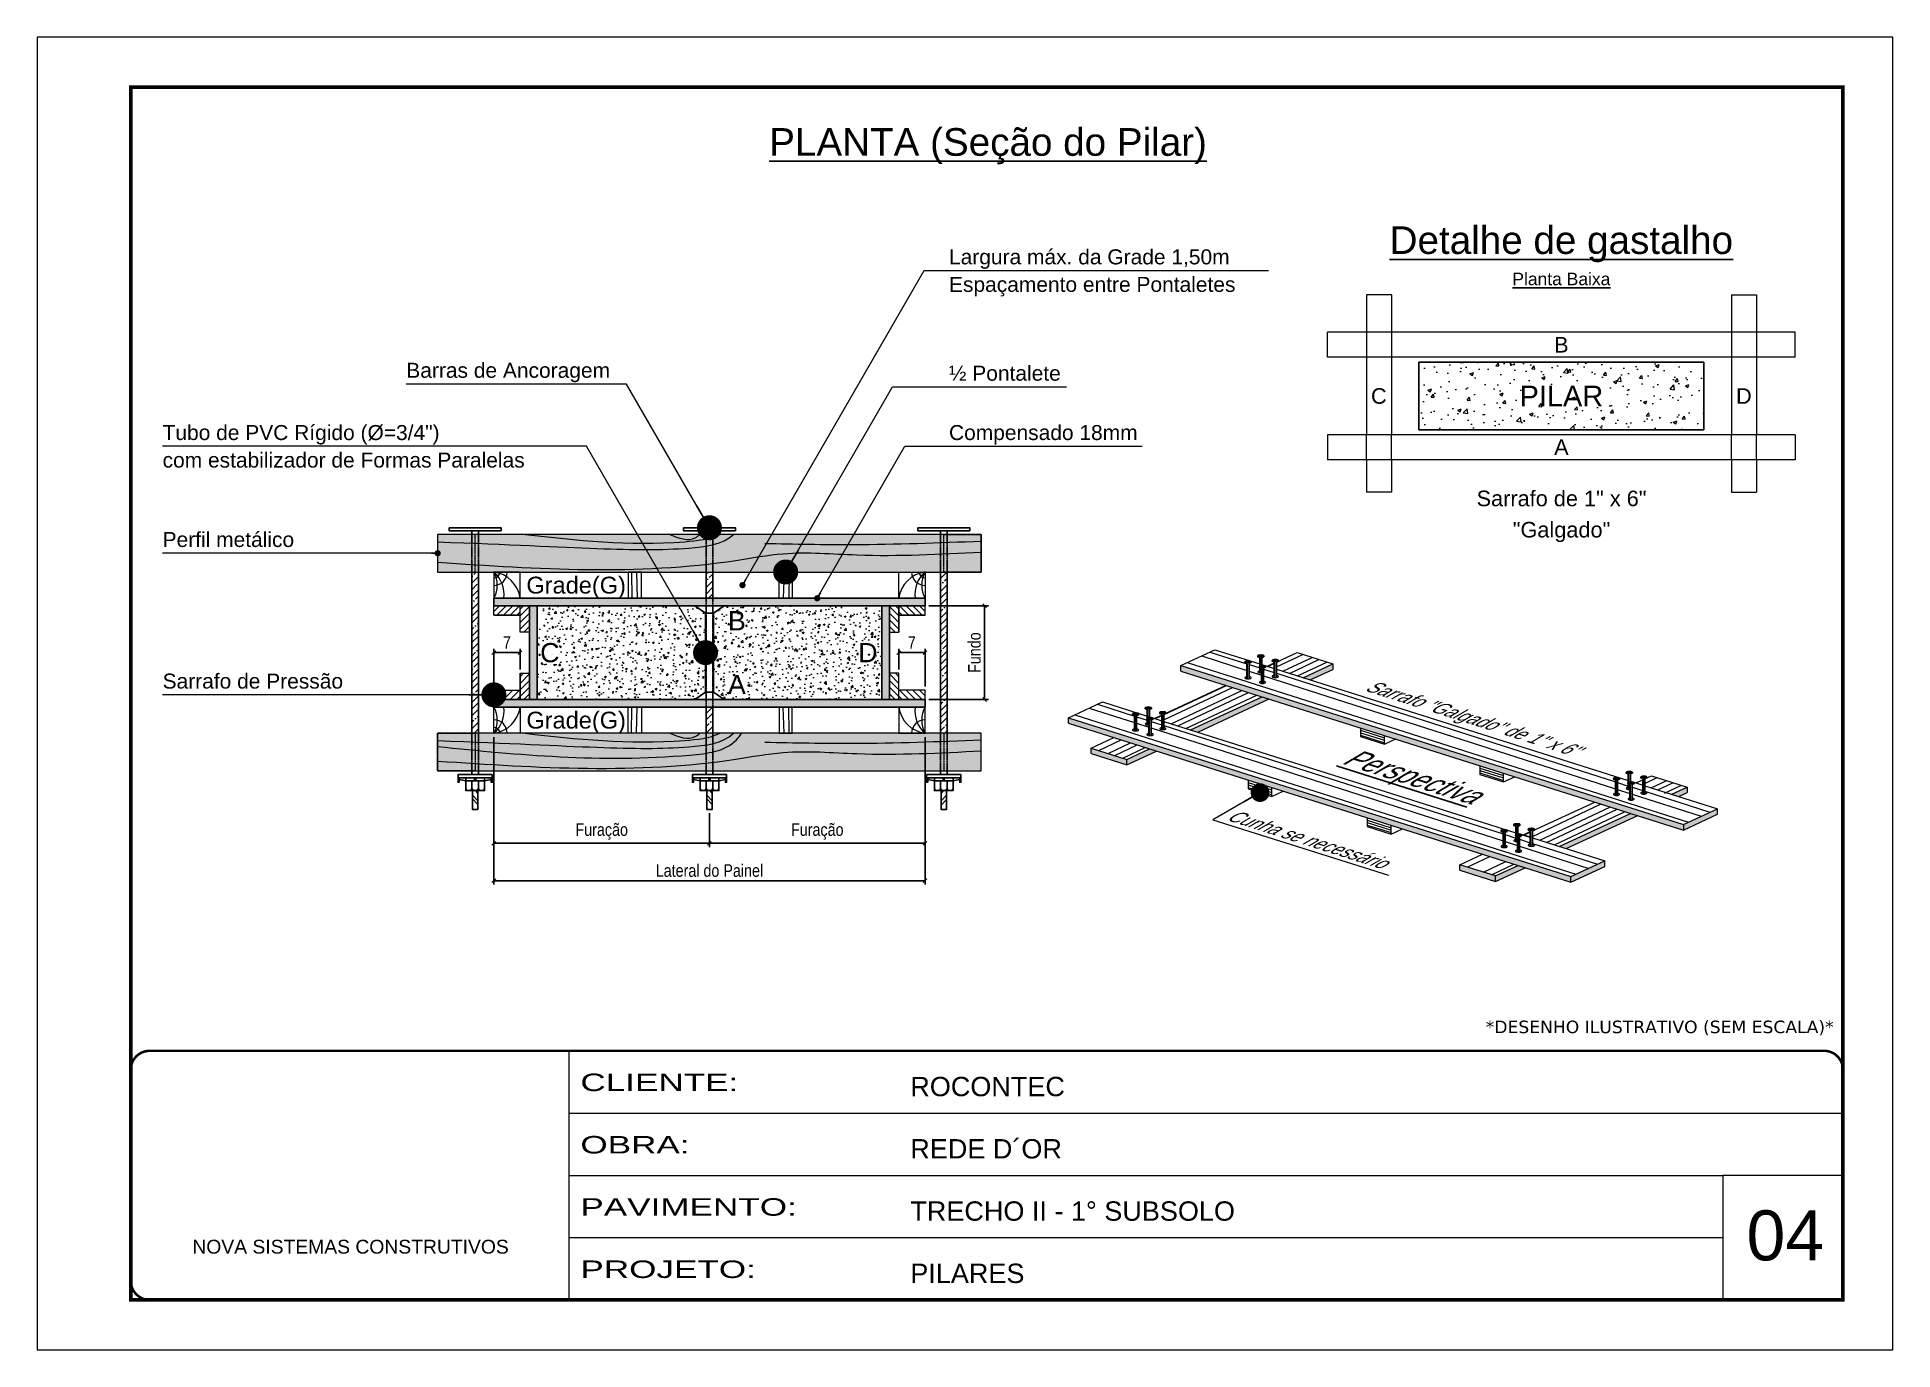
# Model space of a CAD drawing. Extents: x 1945 to 10875, y -3405 to 3369.
# Drawn here: x 6714 to 8199, y 1190 to 2240 of the extents above; entities that cross this region are included whole.
import ezdxf
from ezdxf.enums import TextEntityAlignment as Align

# ---------------------------------------------------------------- set-up
doc = ezdxf.new("R2010")
doc.units = 0
for name, pattern in [('CONTINUO', [0]), ('DASHED', [0.75, 0.5, -0.25]), ('HIDDEN', [0.375, 0.25, -0.125])]:
    doc.linetypes.add(name, pattern=pattern)
doc.layers.add('BARRA ANCORAGEM', color=251, linetype='Continuous')
doc.layers.add('COTA', color=241, linetype='Continuous')
for name, color, linetype, lineweight in [('CARIMBO', 255, 'Continuous', 9), ('Demarcação 1', 251, 'Continuous', 9), ('Folhas', 255, 'Continuous', 9), ('Hachura', 251, 'Continuous', 9), ('Madeira', 126, 'Continuous', 18), ('Perfil Metálico', 224, 'Continuous', 18), ('SARRAFO DE PRESSAO', 251, 'DASHED', 9)]:
    doc.layers.add(name, color=color, linetype=linetype, lineweight=lineweight)
doc.layers.add('Demarcação 2', color=7, linetype='Continuous', lineweight=9, true_color=0xe0e0e0)
doc.styles.add('ARIAL', font='arial.ttf')
doc.styles.add('COTA TECNICA-50', font='techl___.ttf', dxfattribs={"height": 10})
doc.styles.add('SANSSERIF', font='sas_____.pfb')
doc.styles.get("Standard").update_dxf_attribs({"font": 'arial.ttf'})
doc.styles.add('stylellllll', font='verdana.ttf', dxfattribs={"height": 2})
doc.styles.add('Tecnologia', font='')
doc.styles.get('Tecnologia').set_extended_font_data('Forgotten Futurist')
doc.dimstyles.new('3x', dxfattribs={"dimtxt": 10, "dimasz": 5, "dimexe": 7, "dimexo": 5, "dimgap": 4, "dimtad": 1, "dimdec": 4, "dimlfac": 0.333333, "dimdsep": 46, "dimtxsty": 'Standard', "dimblk": 'DOT', "dimcen": 0.09, "dimclrd": 1, "dimclre": 1, "dimclrt": 2, "dimadec": 0, "dimazin": 2, "dimtfac": 1, "dimtdec": 4, "dimtmove": 0, "dimatfit": 3, "dimldrblk": 'DOT', "dimfxl": 1, "dimtolj": 1, "dimtzin": 0, "dimlwd": 9, "dimlwe": 9, "dimarcsym": 0})
doc.dimstyles.new('COTA PAINEL-50', dxfattribs={"dimtxt": 10, "dimasz": 3, "dimexe": 3, "dimexo": 3, "dimgap": 3, "dimtad": 1, "dimdec": 1, "dimzin": 12, "dimdsep": 46, "dimtxsty": 'COTA TECNICA-50', "dimblk1": 'OBLIQUE', "dimblk2": 'OBLIQUE', "dimsah": 1, "dimcen": 0.9, "dimclrd": 4, "dimclre": 4, "dimclrt": 240, "dimadec": 1, "dimazin": 3, "dimtfac": 1, "dimtdec": 1, "dimtmove": 0, "dimatfit": 3, "dimfxl": 1, "dimtolj": 1, "dimtzin": 12, "dimarcsym": 0})
pattern_1 = [(45, (-466.107, 9241.353), (-5.303301, 5.303301), []), (45, (-460.8034, 9241.353), (-5.303301, 5.303301), [9.375, -1.875, 0, -1.875])]

msp = doc.modelspace()

# ---------------------------------------------------------------- texts
at = {"color": 0, "linetype": 'Continuous', "ltscale": 5, "style": 'ARIAL'}
for s, height, p in [('%%UPLANTA (Seção do Pilar)', 22.1184, (7474.66, 2144.89)), ('%%UDetalhe de gastalho', 22.1184, (7933.42, 2066.37)), ('%%UPlanta Baixa', 10, (7933.42, 2041.37))]:
    msp.add_text(s, height=height, dxfattribs=at).set_placement(p, align=Align.CENTER)
for s, p in [('Largura máx. da Grade 1,50m', (7443.4, 2058.05)), ('Barras de Ancoragem', (7009.12, 1967.32)), ('½ Pontalete', (7443.4, 1964.99)), ('Tubo de PVC Rígido (Ø=3/4")', (6814.12, 1917.53)), ('Compensado 18mm', (7443.4, 1917.53)), ('Perfil metálico', (6814.12, 1831.98)), ('Sarrafo de Pressão ', (6814.12, 1718.73))]:
    msp.add_text(s, height=12, dxfattribs=at).set_placement(p)
for s, p in [('Espaçamento entre Pontaletes', (7443.4, 2048.05)), ('com estabilizador de Formas Paralelas', (6814.12, 1907.53))]:
    msp.add_text(s, height=12, dxfattribs=at).set_placement(p, align=Align.TOP_LEFT)
for s, height, p in [('B', 12.44, (7933.42, 1993.73)), ('PILAR', 16.589, (7933.42, 1952.77)), ('C', 12.44, (7787.38, 1952.77)), ('D', 12.44, (8079.47, 1952.77)), ('A', 12.44, (7933.42, 1911.81)), ('Sarrafo de 1" x 6"', 12.4416, (7933.56, 1870.82)), ('"Galgado"', 12.442, (7933.56, 1845.82))]:
    msp.add_text(s, height=height, dxfattribs=at).set_placement(p, align=Align.MIDDLE_CENTER)
at = {"color": 0, "linetype": 'Continuous'}
for s, height, style, p in [('Grade(G)', 13.5, 'SANSSERIF', (7105.22, 1801.48)), ('C', 15.36, 'ARIAL', (7116.24, 1747.48)), ('D', 15.36, 'ARIAL', (7370.73, 1747.48)), ('Grade(G)', 13.5, 'SANSSERIF', (7105.22, 1693.48))]:
    msp.add_text(s, height=height, dxfattribs=dict(at, style=style)).set_placement(p, align=Align.MIDDLE_LEFT)
at = {"color": 0, "linetype": 'Continuous', "style": 'ARIAL'}
for s, p in [('B', (7273.68, 1772.98)), ('A', (7273.68, 1721.98))]:
    msp.add_text(s, height=15.36, dxfattribs=at).set_placement(p, align=Align.MIDDLE_CENTER)
at = {"style": 'ARIAL', "oblique": 42}
for s, height, p in [('Sarrafo "Galgado" de 1" x 6\'\'', 9.9777, (7859.24, 1690.8)), ('%%UPerspectiva', 15, (7809.11, 1642.38))]:
    msp.add_text(s, height=height, rotation=342.45159, dxfattribs=at).set_placement(p, align=Align.CENTER)
msp.add_text('Cunha se necessário', height=9.9777, rotation=342.45159, dxfattribs=at).set_placement((7664.62, 1613.79))
at = {"style": 'stylellllll'}
msp.add_text('*DESENHO ILUSTRATIVO (SEM ESCALA)*', height=10, dxfattribs=at).set_placement((8151.29, 1443.13), align=Align.RIGHT)
at = {"layer": 'CARIMBO', "style": 'ARIAL'}
msp.add_text('04', height=40, dxfattribs=at).set_placement((8081.57, 1261.37))

# ---------------------------------------------------------------- blocks, each defined once
blk = doc.blocks.new('_Dot')
at = {"color": 0, "linetype": 'ByBlock', "lineweight": -2}
blk.add_line((-0.5, 0), (-1, 0), dxfattribs=at)
at = {"color": 0, "linetype": 'ByBlock', "const_width": 0.5}
blk.add_lwpolyline([(-0.25, 0, 1), (0.25, 0, 1)], format="xyb", close=True, dxfattribs=at)
blk = doc.blocks.new('_Oblique')
at = {"color": 0, "linetype": 'ByBlock', "lineweight": -2}
blk.add_line((-0.5, -0.5), (0.5, 0.5), dxfattribs=at)
blk = doc.blocks.new('*D363')
at = {"layer": 'COTA', "color": 4, "lineweight": -2, "transparency": 16777216}
for p, q in [((7427.2, 1785), (7474.9, 1785)), ((7471.9, 1785), (7471.9, 1710)), ((7427.2, 1710), (7474.9, 1710))]:
    blk.add_line(p, q, dxfattribs=at)
at = {"layer": 'Defpoints', "color": 0, "transparency": 16777216}
for p in [(7424.2, 1785), (7424.2, 1710), (7471.9, 1710)]:
    blk.add_point(p, dxfattribs=at)
at = {"layer": 'COTA', "color": 4, "lineweight": -2, "transparency": 16777216, "xscale": 3, "yscale": 3, "zscale": 3}
for p, rotation in [((7471.9, 1785), 90), ((7471.9, 1710), 270)]:
    blk.add_blockref('_Oblique', p, dxfattribs=dict(at, rotation=rotation))
at = {"layer": 'COTA', "color": 240, "transparency": 16777216, "insert": (7463.8, 1747.5), "char_height": 10, "attachment_point": 5, "rotation": 90, "style": 'COTA TECNICA-50'}
blk.add_mtext('\\A1;Fundo', dxfattribs=at)
blk = doc.blocks.new('*D364')
at = {"layer": 'COTA', "color": 4, "lineweight": -2, "transparency": 16777216}
for p, q in [((7079.2, 1680), (7079.2, 1592)), ((7251.7, 1619.1), (7251.7, 1592)), ((7079.2, 1595), (7251.7, 1595))]:
    blk.add_line(p, q, dxfattribs=at)
at = {"layer": 'Defpoints', "color": 0, "transparency": 16777216}
for p in [(7079.2, 1683), (7251.7, 1622.1), (7251.7, 1595)]:
    blk.add_point(p, dxfattribs=at)
at = {"layer": 'COTA', "color": 4, "lineweight": -2, "transparency": 16777216, "xscale": 3, "yscale": 3, "zscale": 3, "rotation": 180}
blk.add_blockref('_Oblique', (7079.2, 1595), dxfattribs=at)
at = {"layer": 'COTA', "color": 4, "lineweight": -2, "transparency": 16777216, "xscale": 3, "yscale": 3, "zscale": 3}
blk.add_blockref('_Oblique', (7251.7, 1595), dxfattribs=at)
at = {"layer": 'COTA', "color": 240, "transparency": 16777216, "insert": (7165.5, 1604.4), "char_height": 10, "attachment_point": 5, "style": 'COTA TECNICA-50'}
blk.add_mtext('\\A1;Furação', dxfattribs=at)
blk = doc.blocks.new('*D365')
at = {"layer": 'COTA', "color": 4, "lineweight": -2, "transparency": 16777216}
for p, q in [((7424.2, 1680), (7424.2, 1592)), ((7251.7, 1619.1), (7251.7, 1592)), ((7251.7, 1595), (7424.2, 1595))]:
    blk.add_line(p, q, dxfattribs=at)
at = {"layer": 'Defpoints', "color": 0, "transparency": 16777216}
for p in [(7424.2, 1683), (7251.7, 1622.1), (7424.2, 1595)]:
    blk.add_point(p, dxfattribs=at)
at = {"layer": 'COTA', "color": 4, "lineweight": -2, "transparency": 16777216, "xscale": 3, "yscale": 3, "zscale": 3, "rotation": 180}
blk.add_blockref('_Oblique', (7251.7, 1595), dxfattribs=at)
at = {"layer": 'COTA', "color": 4, "lineweight": -2, "transparency": 16777216, "xscale": 3, "yscale": 3, "zscale": 3}
blk.add_blockref('_Oblique', (7424.2, 1595), dxfattribs=at)
at = {"layer": 'COTA', "color": 240, "transparency": 16777216, "insert": (7338, 1604.4), "char_height": 10, "attachment_point": 5, "style": 'COTA TECNICA-50'}
blk.add_mtext('\\A1;Furação', dxfattribs=at)
blk = doc.blocks.new('*D345')
at = {"layer": 'COTA', "color": 4, "lineweight": -2, "transparency": 16777216}
for p, q in [((7079.2, 1680), (7079.2, 1562)), ((7424.2, 1680), (7424.2, 1562)), ((7079.2, 1565), (7424.2, 1565))]:
    blk.add_line(p, q, dxfattribs=at)
at = {"layer": 'Defpoints', "color": 0, "transparency": 16777216}
for p in [(7079.2, 1683), (7424.2, 1683), (7424.2, 1565)]:
    blk.add_point(p, dxfattribs=at)
at = {"layer": 'COTA', "color": 4, "lineweight": -2, "transparency": 16777216, "xscale": 3, "yscale": 3, "zscale": 3, "rotation": 180}
blk.add_blockref('_Oblique', (7079.2, 1565), dxfattribs=at)
at = {"layer": 'COTA', "color": 4, "lineweight": -2, "transparency": 16777216, "xscale": 3, "yscale": 3, "zscale": 3}
blk.add_blockref('_Oblique', (7424.2, 1565), dxfattribs=at)
at = {"layer": 'COTA', "color": 240, "transparency": 16777216, "insert": (7251.7, 1573.1), "char_height": 10, "attachment_point": 5, "style": 'COTA TECNICA-50'}
blk.add_mtext('\\A1;Lateral do Painel', dxfattribs=at)
blk = doc.blocks.new('*D346')
at = {"layer": 'COTA', "color": 4, "lineweight": -2, "transparency": 16777216}
for p, q in [((7079.2, 1720.5), (7079.2, 1750.5)), ((7079.2, 1747.5), (7100.2, 1747.5)), ((7100.2, 1734), (7100.2, 1750.5))]:
    blk.add_line(p, q, dxfattribs=at)
at = {"layer": 'Defpoints', "color": 0, "transparency": 16777216}
for p in [(7100.2, 1747.5), (7100.2, 1731), (7079.2, 1717.5)]:
    blk.add_point(p, dxfattribs=at)
at = {"layer": 'COTA', "color": 4, "lineweight": -2, "transparency": 16777216, "xscale": 3, "yscale": 3, "zscale": 3, "rotation": 180}
blk.add_blockref('_Oblique', (7079.2, 1747.5), dxfattribs=at)
at = {"layer": 'COTA', "color": 4, "lineweight": -2, "transparency": 16777216, "xscale": 3, "yscale": 3, "zscale": 3}
blk.add_blockref('_Oblique', (7100.2, 1747.5), dxfattribs=at)
at = {"layer": 'COTA', "color": 240, "transparency": 16777216, "insert": (7089.7, 1755.6), "char_height": 10, "attachment_point": 5, "style": 'COTA TECNICA-50'}
blk.add_mtext('\\A1;7', dxfattribs=at)
blk = doc.blocks.new('*D347')
at = {"layer": 'COTA', "color": 4, "lineweight": -2, "transparency": 16777216}
for p, q in [((7403.2, 1734), (7403.2, 1750.5)), ((7424.2, 1747.5), (7403.2, 1747.5)), ((7424.2, 1720.5), (7424.2, 1750.5))]:
    blk.add_line(p, q, dxfattribs=at)
at = {"layer": 'Defpoints', "color": 0, "transparency": 16777216}
for p in [(7403.2, 1747.5), (7403.2, 1731), (7424.2, 1717.5)]:
    blk.add_point(p, dxfattribs=at)
at = {"layer": 'COTA', "color": 4, "lineweight": -2, "transparency": 16777216, "xscale": 3, "yscale": 3, "zscale": 3, "rotation": 180}
blk.add_blockref('_Oblique', (7403.2, 1747.5), dxfattribs=at)
at = {"layer": 'COTA', "color": 4, "lineweight": -2, "transparency": 16777216, "xscale": 3, "yscale": 3, "zscale": 3}
blk.add_blockref('_Oblique', (7424.2, 1747.5), dxfattribs=at)
at = {"layer": 'COTA', "color": 240, "transparency": 16777216, "insert": (7413.7, 1755.6), "char_height": 10, "attachment_point": 5, "style": 'COTA TECNICA-50'}
blk.add_mtext('\\A1;7', dxfattribs=at)
blk = doc.blocks.new('9999999999')
at = {"color": 30, "linetype": 'CONTINUO'}
for p, q in [((98564.6, 34230.2), (98564.6, 34429.4)), ((98564.6, 34379.6), (99584, 34379.6)), ((98564.6, 34329.8), (99488, 34329.8)), ((99584, 34329.8), (99488, 34329.8)), ((99488, 34329.8), (99488, 34230.2)), ((98564.6, 34280), (99488, 34280))]:
    blk.add_line(p, q, dxfattribs=at)
at = {"color": 30, "linetype": 'CONTINUO', "const_width": 2}
blk.add_lwpolyline([(99584, 34230.2), (99584, 34414.4, 0.414214), (99569, 34429.4), (98229, 34429.4, 0.414214), (98214, 34414.4), (98214, 34245.2, 0.414214), (98229, 34230.2), (99584, 34230.2)], format="xyb", dxfattribs=at)
at = {"layer": 'Folhas'}
blk.add_lwpolyline([(98139, 34190.2), (99624, 34190.2), (99624, 35240.2), (98139, 35240.2)], close=True, dxfattribs=at)
at = {"layer": 'Folhas', "color": 30, "const_width": 3}
blk.add_lwpolyline([(98214, 34230.2), (99584, 34230.2), (99584, 35200.2), (98214, 35200.2)], close=True, dxfattribs=at)
at = {"color": 7, "linetype": 'Continuous', "ltscale": 5, "style": 'ARIAL'}
for s, height, p in [('ROCONTEC', 15.48, (98837.7, 34393.1)), ('REDE D´OR', 15.48, (98837.7, 34343.3)), ('TRECHO II - 1° SUBSOLO', 15.483, (98837.7, 34293.5)), ('NOVA SISTEMAS CONSTRUTIVOS', 11.059, (98263.2, 34267.2)), ('PILARES', 15.48, (98837.7, 34243.7))]:
    blk.add_text(s, height=height, dxfattribs=at).set_placement(p)
at = {"layer": 'Folhas', "color": 7, "style": 'Tecnologia', "width": 1.5}
for s, p in [('CLIENTE:', (98573.7, 34397.2)), ('OBRA:', (98573.7, 34347.3)), ('PAVIMENTO:', (98573.7, 34297.5)), ('PROJETO:', (98573.7, 34247.7))]:
    blk.add_text(s, height=14, dxfattribs=at).set_placement(p)

# ---------------------------------------------------------------- dimensions: what is measured, and where the dimension line sits
at = {"layer": 'COTA'}
dim = msp.add_linear_dim(base=(7471.89, 1709.98), p1=(7424.22, 1784.98), p2=(7424.22, 1709.98), angle=90, text='Fundo', dimstyle='COTA PAINEL-50', dxfattribs=at)
dim.commit()
dim.dimension.update_dxf_attribs({"geometry": '*D363', "text_midpoint": (7463.76, 1747.48)})
dim = msp.add_linear_dim(base=(7100.22, 1747.48), p1=(7079.22, 1717.48), p2=(7100.22, 1730.98), text='7', dimstyle='COTA PAINEL-50', dxfattribs=at)
dim.commit()
dim.dimension.update_dxf_attribs({"geometry": '*D346', "text_midpoint": (7089.72, 1747.48), "dimtype": 160})
dim = msp.add_linear_dim(base=(7403.22, 1747.48), p1=(7424.22, 1717.48), p2=(7403.22, 1730.98), angle=180, text='7', dimstyle='COTA PAINEL-50', dxfattribs=at)
dim.commit()
dim.dimension.update_dxf_attribs({"geometry": '*D347', "text_midpoint": (7413.72, 1747.48), "dimtype": 160})
for base, p1, p2, text, picture, middle in [((7251.72, 1595.02), (7079.22, 1682.98), (7251.72, 1622.09), 'Furação', '*D364', (7165.47, 1604.42)), ((7424.22, 1565.02), (7079.22, 1682.98), (7424.22, 1682.98), 'Lateral do Painel', '*D345', (7251.72, 1573.08)), ((7424.22, 1595.02), (7251.72, 1622.09), (7424.22, 1682.98), 'Furação', '*D365', (7337.97, 1604.42))]:
    dim = msp.add_linear_dim(base=base, p1=p1, p2=p2, text=text, dimstyle='COTA PAINEL-50', dxfattribs=at)
    dim.commit()
    dim.dimension.update_dxf_attribs({"geometry": picture, "text_midpoint": middle})

# ---------------------------------------------------------------- hatches: boundary and pattern name
at = {"layer": 'Demarcação 1'}
for points in [[(7079.22, 1790.98), (7424.22, 1790.98), (7424.22, 1784.98), (7079.22, 1784.98)], [(7107.72, 1784.98), (7113.72, 1784.98), (7113.72, 1709.98), (7107.72, 1709.98)], [(7389.72, 1784.98), (7395.72, 1784.98), (7395.72, 1709.98), (7389.72, 1709.98)], [(7424.22, 1709.98), (7079.22, 1709.98), (7079.22, 1703.98), (7424.22, 1703.98)]]:
    msp.add_hatch(color=256, dxfattribs=at).paths.add_polyline_path(points)
at = {"layer": 'Demarcação 2'}
for points in [[(7469.22, 1841.98), (7034.22, 1841.98), (7034.22, 1811.98), (7469.22, 1811.98)], [(7469.22, 1682.98), (7034.22, 1682.98), (7034.22, 1652.98), (7469.22, 1652.98)]]:
    msp.add_hatch(color=256, dxfattribs=at).paths.add_polyline_path(points)
h = msp.add_hatch(color=256, dxfattribs=at)
h.paths.add_polyline_path([(7557.17, 1671.14), (7557.17, 1666.74), (7585.77, 1657.7), (7585.77, 1662.1)])
h.paths.add_polyline_path([(7609.56, 1668.72), (7603.92, 1670.51), (7585.77, 1662.1), (7585.77, 1657.7)])
h.paths.add_polyline_path([(7699.57, 1710.43), (7693.93, 1712.21), (7636.78, 1685.74), (7642.43, 1683.95)])
h.paths.add_polyline_path([(7750.58, 1738.47), (7726.79, 1727.44), (7732.43, 1725.66), (7750.58, 1734.07)])
h = msp.add_hatch(color=256, dxfattribs=at)
h.paths.add_polyline_path([(7628.94, 1737.17), (7628.94, 1732.77), (8031.04, 1605.61), (8031.04, 1610.01)])
h.paths.add_polyline_path([(8058.26, 1618.22), (8058.26, 1622.62), (8031.04, 1610.01), (8031.04, 1605.61)])
h = msp.add_hatch(color=256, dxfattribs=at)
h.paths.add_polyline_path([(7538.93, 1695.46), (7538.93, 1691.06), (7941.04, 1563.9), (7941.04, 1568.3)])
h.paths.add_polyline_path([(7968.26, 1576.51), (7968.26, 1580.91), (7941.04, 1568.3), (7941.04, 1563.9)])
h = msp.add_hatch(color=256, dxfattribs=at)
h.paths.add_polyline_path([(7994.49, 1617.17), (7988.85, 1618.95), (7931.71, 1592.47), (7937.35, 1590.69)])
h.paths.add_polyline_path([(8034.21, 1639.97), (8021.71, 1634.18), (8027.36, 1632.4), (8034.21, 1635.57)])
h.paths.add_polyline_path([(7904.49, 1575.46), (7898.84, 1577.25), (7880.7, 1568.84), (7880.7, 1564.44)])
h.paths.add_polyline_path([(7852.09, 1577.88), (7852.09, 1573.48), (7880.7, 1564.44), (7880.7, 1568.84)])
at = {"layer": 'Hachura'}
h = msp.add_hatch(dxfattribs=at)
h.set_pattern_fill('AR-CONC', color=256, scale=4, style=0)
h.set_pattern_definition([(50, (8103.627, 6279.423), (28.69041, -2.51009), [3, -33]), (355, (8103.627, 6279.423), (-5.55005, 30.08769), [2.4, -26.4]), (100.4514, (8106.018, 6279.214), (23.14038, 27.57758), [2.5496, -28.04568]), (46.1842, (8103.627, 6287.423), (42.68964, -6.62076), [4.5, -49.5]), (96.6356, (8107.184, 6286.87), (37.3865, 38.9647), [3.8244, -42.0685]), (351.1842, (8103.627, 6287.423), (37.3865, 38.96474), [3.6, -39.6]), (21, (8107.627, 6285.423), (23.87628, -16.10476), [3, -33]), (326, (8107.627, 6285.423), (9.73261, 29.006), [2.4, -26.4]), (71.4514, (8109.616, 6284.08), (33.6089, 12.90122), [2.5496, -28.04568]), (37.5, (8103.627, 6279.423), (0.486394, 13.315754), [0, -26.08, 0, -26.8, 0, -26.5]), (7.5, (8103.627, 6279.423), (10.52278, 15.77647), [0, -15.28, 0, -25.48, 0, -10.1]), (327.5, (8094.707, 6279.423), (21.352897, -0.902195), [0, -10, 0, -31.2, 0, -41.4]), (317.5, (8090.707, 6279.423), (23.32745, 4.0042), [0, -13, 0, -20.72, 0, -29.4])])
h.paths.add_polyline_path([(7819.38, 1979.73), (7819.38, 1925.81), (8047.47, 1925.81), (8047.47, 1979.73)])
h.paths.add_polyline_path([(7895.79, 1940.33), (7971.06, 1940.33), (7971.06, 1965.21), (7895.79, 1965.21)], flags=24)
h = msp.add_hatch(dxfattribs=at)
h.set_pattern_fill('ANSI35', color=256, scale=30, style=0)
h.set_pattern_definition(pattern_1)
h.paths.add_polyline_path([(7061.56, 1682.98), (7066.89, 1682.98), (7066.89, 1811.98), (7061.56, 1811.98)])
h = msp.add_hatch(dxfattribs=at)
h.set_pattern_fill('ANSI35', color=256, scale=30, style=0)
h.set_pattern_definition(pattern_1)
h.paths.add_polyline_path([(7249.06, 1790.98), (7254.39, 1790.98), (7254.39, 1811.98), (7249.06, 1811.98)])
h = msp.add_hatch(dxfattribs=at)
h.set_pattern_fill('ANSI35', color=256, scale=30, style=0)
h.set_pattern_definition(pattern_1)
h.paths.add_polyline_path([(7436.56, 1682.98), (7441.89, 1682.98), (7441.89, 1811.98), (7436.56, 1811.98)])
h = msp.add_hatch(dxfattribs=at)
h.set_pattern_fill('ANSI31', color=256, scale=30, style=0)
h.set_pattern_definition([(45, (3414.813, 518.4386), (-2.6516504, 2.6516504), [])])
h.paths.add_polyline_path([(7100.22, 1784.98), (7079.22, 1784.98), (7079.22, 1777.48), (7100.22, 1777.48)])
h = msp.add_hatch(dxfattribs=at)
h.set_pattern_fill('ANSI31', color=256, scale=30, style=0)
h.set_pattern_definition([(45, (10215.3184, 6514.8237), (-2.6516504, 2.6516504), [])])
h.paths.add_polyline_path([(7107.72, 1763.98), (7107.72, 1784.98), (7100.22, 1784.98), (7100.22, 1763.98)])
h = msp.add_hatch(dxfattribs=at)
h.set_pattern_fill('AR-CONC', color=256, scale=2, style=0)
h.set_pattern_definition([(50, (3414.813, 537.939), (14.345204, -1.255043), [1.5, -16.5]), (355, (3414.813, 537.939), (-2.775027, 15.043843), [1.2, -13.2]), (100.4514, (3416.008, 537.834), (11.570188, 13.78879), [1.274804, -14.02284]), (46.1842, (3414.813, 541.939), (21.34482, -3.31038), [2.25, -24.75]), (96.6356, (3416.592, 541.663), (18.69325, 19.48236), [1.91221, -21.03426]), (351.1842, (3414.813, 541.939), (18.69324, 19.48237), [1.8, -19.8]), (21, (3416.813, 540.939), (11.93814, -8.052378), [1.5, -16.5]), (326, (3416.813, 540.939), (4.866307, 14.503), [1.2, -13.2]), (71.4514, (3417.808, 540.268), (16.804453, 6.45061), [1.274804, -14.02284]), (37.5, (3414.813, 537.9386), (0.243197, 6.657877), [0, -13.04, 0, -13.4, 0, -13.25]), (7.5, (3414.813, 537.939), (5.261391, 7.888234), [0, -7.64, 0, -12.74, 0, -5.05]), (327.5, (3410.353, 537.9386), (10.676449, -0.4510974), [0, -5, 0, -15.6, 0, -20.7]), (317.5, (3408.353, 537.939), (11.663723, 2.0021), [0, -6.5, 0, -10.36, 0, -14.7])])
h.paths.add_polyline_path([(7248.6, 1778.98), (7240.06, 1784.98), (7113.72, 1784.98), (7113.72, 1709.98), (7240.06, 1709.98), (7248.6, 1715.98)])
h.paths.add_polyline_path([(7389.72, 1709.98), (7389.72, 1784.98), (7263.39, 1784.98), (7254.85, 1778.98), (7254.85, 1715.98), (7263.39, 1709.98)])
h.paths.add_polyline_path([(7112.27, 1735.57), (7135.71, 1735.57), (7135.71, 1759.4), (7112.27, 1759.4)], flags=9)
h.paths.add_polyline_path([(7262.66, 1710.46), (7284.71, 1710.46), (7284.71, 1733.5), (7262.66, 1733.5)], flags=25)
h.paths.add_polyline_path([(7262.69, 1761.46), (7284.68, 1761.46), (7284.68, 1784.5), (7262.69, 1784.5)], flags=24)
h.paths.add_polyline_path([(7366.89, 1735.96), (7390.07, 1735.96), (7390.07, 1759), (7366.89, 1759)], flags=9)
h = msp.add_hatch(dxfattribs=at)
h.set_pattern_fill('ANSI31', color=256, scale=30, style=0)
h.set_pattern_definition([(135, (4288.127, 6514.8237), (2.6516504, 2.6516504), [])])
h.paths.add_polyline_path([(7395.72, 1763.98), (7395.72, 1784.98), (7403.22, 1784.98), (7403.22, 1763.98)])
h = msp.add_hatch(dxfattribs=at)
h.set_pattern_fill('ANSI31', color=256, scale=30, style=0)
h.set_pattern_definition([(135, (11088.6323, 518.4386), (2.6516504, 2.6516504), [])])
h.paths.add_polyline_path([(7403.22, 1784.98), (7424.22, 1784.98), (7424.22, 1777.48), (7403.22, 1777.48)])
h = msp.add_hatch(dxfattribs=at)
h.set_pattern_fill('ANSI31', color=256, scale=30, style=0)
h.set_pattern_definition([(45, (10215.3184, 6460.8237), (-2.6516504, 2.6516504), [])])
h.paths.add_polyline_path([(7107.72, 1709.98), (7107.72, 1730.98), (7100.22, 1730.98), (7100.22, 1709.98)])
h = msp.add_hatch(dxfattribs=at)
h.set_pattern_fill('ANSI31', color=256, scale=30, style=0)
h.set_pattern_definition([(135, (4288.127, 6460.8237), (2.6516504, 2.6516504), [])])
h.paths.add_polyline_path([(7395.72, 1709.98), (7395.72, 1730.98), (7403.22, 1730.98), (7403.22, 1709.98)])
h = msp.add_hatch(dxfattribs=at)
h.set_pattern_fill('ANSI31', color=256, scale=30, style=0)
h.set_pattern_definition([(45, (3414.813, 450.9386), (-2.6516504, 2.6516504), [])])
h.paths.add_polyline_path([(7100.22, 1717.48), (7079.22, 1717.48), (7079.22, 1709.98), (7100.22, 1709.98)])
h = msp.add_hatch(dxfattribs=at)
h.set_pattern_fill('ANSI31', color=256, scale=30, style=0)
h.set_pattern_definition([(135, (11088.6323, 450.9386), (2.6516504, 2.6516504), [])])
h.paths.add_polyline_path([(7403.22, 1717.48), (7424.22, 1717.48), (7424.22, 1709.98), (7403.22, 1709.98)])
h = msp.add_hatch(dxfattribs=at)
h.set_pattern_fill('ANSI35', color=256, scale=30, style=0)
h.set_pattern_definition(pattern_1)
h.paths.add_polyline_path([(7254.39, 1703.98), (7249.06, 1703.98), (7249.06, 1682.98), (7254.39, 1682.98)])
h = msp.add_hatch(dxfattribs=at)
h.set_pattern_fill('ANSI31', color=256, scale=15, angle=117.5, style=0)
h.set_pattern_definition([(162.5, (1127.583, 8634.5995), (-0.56382337, -1.7882193), [])])
h.paths.add_polyline_path([(7791.85, 1681.25), (7772.78, 1687.28), (7772.78, 1680.28), (7791.85, 1674.25)])
h = msp.add_hatch(dxfattribs=at)
h.set_pattern_fill('ANSI31', color=256, scale=15, angle=117.5, style=0)
h.set_pattern_definition([(162.5, (1222.9293, 8604.4483), (-0.56382337, -1.7882193), [])])
h.paths.add_polyline_path([(7887.2, 1651.1), (7868.13, 1657.13), (7868.13, 1650.13), (7887.2, 1644.1)])
h = msp.add_hatch(dxfattribs=at)
h.set_pattern_fill('ANSI31', color=256, scale=15, angle=117.5, style=0)
h.set_pattern_definition([(162.5, (1037.5765, 8592.8926), (-0.56382337, -1.7882193), [])])
h.paths.add_polyline_path([(7701.85, 1632.54), (7701.85, 1639.54), (7682.78, 1645.57), (7682.78, 1638.57)])
h = msp.add_hatch(dxfattribs=at)
h.set_pattern_fill('ANSI31', color=256, scale=15, angle=117.5, style=0)
h.set_pattern_definition([(162.5, (1132.9228, 8562.7415), (-0.56382337, -1.7882193), [])])
h.paths.add_polyline_path([(7797.19, 1609.39), (7778.12, 1615.42), (7778.12, 1608.42), (7797.19, 1602.39)])

# ---------------------------------------------------------------- linework, layer by layer
for p, q in [((7403.22, 1763.98), (7403.22, 1784.98)), ((7100.22, 1777.48), (7079.22, 1777.48)), ((7403.22, 1777.48), (7424.22, 1777.48)), ((7680.22, 1740.2), (7680.22, 1739.63)), ((7680.25, 1740.2), (7682.84, 1739.51)), ((7680.34, 1739.51), (7681.83, 1738.97)), ((7680.46, 1740.48), (7683.81, 1739.58)), ((7680.98, 1740.69), (7684.54, 1739.74)), ((7681.83, 1738.97), (7681.83, 1726.53)), ((7681.87, 1740.85), (7685.05, 1740)), ((7682.07, 1726.5), (7682.07, 1738.42)), ((7685.03, 1739.51), (7683.54, 1738.97)), ((7683.54, 1726.53), (7683.54, 1738.97)), ((7685.15, 1739.63), (7685.15, 1740.2)), ((7690.43, 1744.93), (7690.43, 1744.36)), ((7690.47, 1744.93), (7693.05, 1744.24)), ((7690.55, 1744.24), (7692.04, 1743.7)), ((7690.67, 1745.21), (7694.02, 1744.31)), ((7691.2, 1745.42), (7694.75, 1744.47)), ((7692.04, 1743.7), (7692.04, 1736.81)), ((7692.08, 1745.58), (7695.26, 1744.73)), ((7692.29, 1736.93), (7692.29, 1743.15)), ((7695.24, 1744.24), (7693.75, 1743.7)), ((7693.75, 1737.21), (7693.75, 1743.7)), ((7695.36, 1744.36), (7695.36, 1744.93)), ((7698.19, 1736.49), (7703.62, 1739.01)), ((7702.02, 1741.27), (7702.02, 1740.69)), ((7702.05, 1741.27), (7704.64, 1740.57)), ((7702.13, 1740.58), (7703.62, 1740.03)), ((7702.26, 1741.55), (7705.61, 1740.65)), ((7702.78, 1741.76), (7706.34, 1740.81)), ((7703.62, 1740.03), (7703.62, 1727.6)), ((7703.67, 1741.92), (7706.84, 1741.07)), ((7703.87, 1727.57), (7703.87, 1739.48)), ((7705.34, 1739.8), (7707.26, 1740.69)), ((7706.83, 1740.58), (7705.34, 1740.03)), ((7705.34, 1727.6), (7705.34, 1740.03)), ((7706.94, 1740.69), (7706.94, 1741.27)), ((7100.22, 1709.98), (7100.22, 1730.98)), ((7691.81, 1736.53), (7691.81, 1735.96)), ((7691.84, 1736.53), (7694.42, 1735.84)), ((7691.92, 1735.84), (7693.41, 1735.3)), ((7692.04, 1735.8), (7692.04, 1731.26)), ((7692.05, 1736.81), (7695.4, 1735.92)), ((7692.29, 1731.24), (7692.29, 1735.71)), ((7692.57, 1737.03), (7696.12, 1736.08)), ((7693.41, 1735.3), (7693.41, 1722.87)), ((7693.45, 1737.19), (7696.63, 1736.34)), ((7693.66, 1722.84), (7693.66, 1734.75)), ((7696.61, 1735.84), (7695.12, 1735.3)), ((7695.12, 1722.86), (7695.12, 1735.3)), ((7696.73, 1735.96), (7696.73, 1736.53)), ((7615.33, 1698.1), (7665.32, 1721.26)), ((7590.21, 1698.49), (7590.21, 1697.92)), ((7590.25, 1698.49), (7592.83, 1697.8)), ((7590.33, 1697.8), (7591.82, 1697.26)), ((7590.45, 1698.77), (7593.81, 1697.87)), ((7590.98, 1698.99), (7594.53, 1698.03)), ((7591.82, 1697.26), (7591.82, 1684.83)), ((7591.86, 1699.14), (7595.04, 1698.29)), ((7592.07, 1684.8), (7592.07, 1696.71)), ((7595.02, 1697.8), (7593.53, 1697.26)), ((7593.53, 1684.82), (7593.53, 1697.26)), ((7595.14, 1697.92), (7595.14, 1698.49)), ((7600.43, 1703.22), (7600.43, 1702.65)), ((7600.46, 1703.22), (7603.04, 1702.53)), ((7600.54, 1702.53), (7602.03, 1701.99)), ((7600.67, 1703.5), (7604.02, 1702.6)), ((7601.19, 1703.72), (7604.74, 1702.76)), ((7601.8, 1694.83), (7601.8, 1694.26)), ((7601.83, 1694.83), (7604.42, 1694.13)), ((7601.92, 1694.14), (7603.41, 1693.6)), ((7602.03, 1701.99), (7602.03, 1695.1)), ((7602.03, 1694.1), (7602.03, 1689.56)), ((7602.04, 1695.11), (7605.39, 1694.21)), ((7602.08, 1703.88), (7605.25, 1703.02)), ((7602.28, 1695.23), (7602.28, 1701.44)), ((7602.28, 1689.53), (7602.28, 1694.01)), ((7602.56, 1695.32), (7606.12, 1694.37)), ((7603.41, 1693.6), (7603.41, 1681.16)), ((7603.45, 1695.48), (7606.62, 1694.63)), ((7603.65, 1681.13), (7603.65, 1693.05)), ((7605.24, 1702.53), (7603.75, 1701.99)), ((7603.75, 1695.5), (7603.75, 1701.99)), ((7606.61, 1694.14), (7605.12, 1693.6)), ((7605.12, 1681.16), (7605.12, 1693.6)), ((7605.35, 1702.65), (7605.35, 1703.22)), ((7606.73, 1694.26), (7606.73, 1694.83)), ((7608.18, 1694.78), (7613.62, 1697.3)), ((7612.01, 1699.56), (7612.01, 1698.99)), ((7612.04, 1699.56), (7614.63, 1698.87)), ((7612.13, 1698.87), (7613.62, 1698.33)), ((7612.25, 1699.84), (7615.6, 1698.94)), ((7612.77, 1700.05), (7616.33, 1699.1)), ((7613.62, 1698.33), (7613.62, 1685.89)), ((7613.66, 1700.21), (7616.84, 1699.36)), ((7613.86, 1685.87), (7613.86, 1697.78)), ((7616.82, 1698.87), (7615.33, 1698.33)), ((7615.33, 1685.89), (7615.33, 1698.33)), ((7616.94, 1698.99), (7616.94, 1699.56)), ((7985.36, 1651.67), (7985.36, 1651.09)), ((7985.39, 1651.67), (7987.97, 1650.97)), ((7985.47, 1650.98), (7986.96, 1650.43)), ((7985.6, 1651.95), (7988.95, 1651.05)), ((7986.12, 1652.16), (7989.67, 1651.21)), ((7986.96, 1650.43), (7986.96, 1643.55)), ((7987, 1652.32), (7990.18, 1651.47)), ((7987.21, 1643.67), (7987.21, 1649.89)), ((7990.16, 1650.98), (7988.67, 1650.43)), ((7988.67, 1643.95), (7988.67, 1650.43)), ((7990.28, 1651.09), (7990.28, 1651.67)), ((7997.7, 1648.5), (8001.26, 1647.55)), ((7998.59, 1648.66), (8001.76, 1647.81)), ((7975.14, 1646.94), (7975.14, 1646.36)), ((7975.18, 1646.94), (7977.76, 1646.24)), ((7975.26, 1646.25), (7976.75, 1645.7)), ((7975.38, 1647.22), (7978.74, 1646.32)), ((7975.91, 1647.43), (7979.46, 1646.48)), ((7976.75, 1645.7), (7976.75, 1633.27)), ((7976.79, 1647.59), (7979.97, 1646.74)), ((7977, 1633.24), (7977, 1645.15)), ((7979.95, 1646.25), (7978.46, 1645.7)), ((7978.46, 1633.27), (7978.46, 1645.7)), ((7980.07, 1646.36), (7980.07, 1646.94)), ((7986.73, 1643.27), (7986.73, 1642.7)), ((7986.76, 1643.27), (7989.35, 1642.58)), ((7986.85, 1642.58), (7988.34, 1642.04)), ((7986.96, 1642.54), (7986.96, 1638)), ((7986.97, 1643.55), (7990.32, 1642.65)), ((7987.21, 1637.97), (7987.21, 1642.45)), ((7987.49, 1643.77), (7991.05, 1642.81)), ((7988.34, 1642.04), (7988.34, 1629.61)), ((7988.38, 1643.92), (7991.55, 1643.07)), ((7988.58, 1629.58), (7988.58, 1641.49)), ((7991.54, 1642.58), (7990.05, 1642.04)), ((7990.05, 1629.6), (7990.05, 1642.04)), ((7991.65, 1642.7), (7991.65, 1643.27)), ((7996.94, 1648), (7996.94, 1647.43)), ((7996.97, 1648), (7999.56, 1647.31)), ((7997.06, 1647.31), (7998.55, 1646.77)), ((7997.18, 1648.28), (8000.53, 1647.39)), ((7998.55, 1646.77), (7998.55, 1634.34)), ((7998.79, 1634.31), (7998.79, 1646.22)), ((8001.75, 1647.31), (8000.26, 1646.77)), ((8000.26, 1634.33), (8000.26, 1646.77)), ((8001.87, 1647.43), (8001.87, 1648)), ((7885.14, 1605.23), (7885.14, 1604.66)), ((7885.17, 1605.23), (7887.75, 1604.54)), ((7885.25, 1604.54), (7886.74, 1604)), ((7885.38, 1605.51), (7888.73, 1604.61)), ((7885.9, 1605.72), (7889.45, 1604.77)), ((7886.74, 1604), (7886.74, 1591.56)), ((7886.79, 1605.88), (7889.96, 1605.03)), ((7889.95, 1604.54), (7888.46, 1604)), ((7888.46, 1591.56), (7888.46, 1604)), ((7890.06, 1604.66), (7890.06, 1605.23)), ((7895.35, 1609.96), (7895.35, 1609.39)), ((7895.38, 1609.96), (7897.97, 1609.27)), ((7895.47, 1609.27), (7896.96, 1608.73)), ((7895.59, 1610.24), (7898.94, 1609.34)), ((7896.11, 1610.45), (7899.67, 1609.5)), ((7896.96, 1608.73), (7896.96, 1601.84)), ((7897, 1610.61), (7900.17, 1609.76)), ((7897.2, 1601.97), (7897.2, 1608.18)), ((7900.16, 1609.27), (7898.67, 1608.73)), ((7898.67, 1602.24), (7898.67, 1608.73)), ((7900.28, 1609.39), (7900.28, 1609.96)), ((7903.1, 1601.52), (7908.54, 1604.04)), ((7903.1, 1601.52), (7908.54, 1604.04)), ((7906.93, 1606.3), (7906.93, 1605.72)), ((7906.97, 1606.3), (7909.55, 1605.6)), ((7907.05, 1605.61), (7908.54, 1605.06)), ((7907.17, 1606.58), (7910.53, 1605.68)), ((7907.7, 1606.79), (7911.25, 1605.84)), ((7908.54, 1605.06), (7908.54, 1592.63)), ((7908.58, 1606.95), (7911.76, 1606.1)), ((7908.79, 1592.6), (7908.79, 1604.52)), ((7911.74, 1605.61), (7910.25, 1605.06)), ((7910.25, 1592.63), (7910.25, 1605.06)), ((7911.86, 1605.72), (7911.86, 1606.3)), ((7886.99, 1591.53), (7886.99, 1603.45)), ((7896.72, 1601.56), (7896.72, 1600.99)), ((7896.75, 1601.56), (7899.34, 1600.87)), ((7896.84, 1600.88), (7898.33, 1600.33)), ((7896.96, 1601.84), (7900.31, 1600.95)), ((7896.96, 1600.83), (7896.96, 1596.29)), ((7897.2, 1596.27), (7897.2, 1600.74)), ((7897.48, 1602.06), (7901.04, 1601.11)), ((7898.33, 1600.33), (7898.33, 1587.9)), ((7898.37, 1602.22), (7901.55, 1601.37)), ((7898.57, 1587.87), (7898.57, 1599.78)), ((7898.67, 1602.92), (7908.54, 1599.8)), ((7901.53, 1600.88), (7900.04, 1600.33)), ((7900.04, 1587.89), (7900.04, 1600.33)), ((7901.65, 1600.99), (7901.65, 1601.56))]:
    msp.add_line(p, q)
for points in [[(7079.22, 1790.98), (7424.22, 1790.98), (7424.22, 1784.98), (7079.22, 1784.98)], [(7107.72, 1784.98), (7113.72, 1784.98), (7113.72, 1709.98), (7107.72, 1709.98)], [(7389.72, 1784.98), (7395.72, 1784.98), (7395.72, 1709.98), (7389.72, 1709.98)], [(7424.22, 1709.98), (7079.22, 1709.98), (7079.22, 1703.98), (7424.22, 1703.98)]]:
    msp.add_lwpolyline(points, close=True)
at = {"const_width": 0.117}
for points in [[(7693.54, 1739.11, -0.1838798), (7692.3, 1739.11, -0.1838798)], [(7693.54, 1738.17, -0.1838798), (7692.3, 1738.17, -0.1838798)], [(7683.33, 1734.38, -0.1838798), (7682.09, 1734.38, -0.1838798)], [(7683.33, 1733.44, -0.1838798), (7682.09, 1733.44, -0.1838798)], [(7683.33, 1732.5, -0.1838798), (7682.09, 1732.5, -0.1838798)], [(7683.33, 1731.56, -0.1838798), (7682.09, 1731.56, -0.1838798)], [(7683.33, 1730.63, -0.1838798), (7682.09, 1730.63, -0.1838798)], [(7683.33, 1729.69, -0.1838798), (7682.09, 1729.69, -0.1838798)], [(7683.33, 1728.75, -0.1838798), (7682.09, 1728.75, -0.1838798)], [(7683.33, 1727.81, -0.1838798), (7682.09, 1727.81, -0.1838798)], [(7692.97, 1737.12, -0.0982359), (7692.3, 1737.23)], [(7693.39, 1735.31, -0.1605238), (7692.3, 1735.36)], [(7693.41, 1734.38, -0.1633298), (7692.3, 1734.42)], [(7693.41, 1733.44, -0.1633298), (7692.3, 1733.48)], [(7693.41, 1732.5, -0.1633298), (7692.3, 1732.55)], [(7693.54, 1737.23, -0.0257332), (7693.37, 1737.18, -0.0257332)], [(7694.92, 1730.71, -0.1838798), (7693.68, 1730.71, -0.1838798)], [(7694.92, 1729.78, -0.1838798), (7693.68, 1729.78, -0.1838798)], [(7694.92, 1728.84, -0.1838798), (7693.68, 1728.84, -0.1838798)], [(7694.92, 1727.9, -0.1838798), (7693.68, 1727.9, -0.1838798)], [(7694.92, 1726.96, -0.1838798), (7693.68, 1726.96, -0.1838798)], [(7694.92, 1726.03, -0.1838798), (7693.68, 1726.03, -0.1838798)], [(7694.92, 1725.09, -0.1838798), (7693.68, 1725.09, -0.1838798)], [(7694.92, 1724.15, -0.1838798), (7693.68, 1724.15, -0.1838798)], [(7705.13, 1735.45, -0.1838798), (7703.89, 1735.45, -0.1838798)], [(7705.13, 1734.51, -0.1838798), (7703.89, 1734.51, -0.1838798)], [(7705.13, 1733.57, -0.1838798), (7703.89, 1733.57, -0.1838798)], [(7705.13, 1732.63, -0.1838798), (7703.89, 1732.63, -0.1838798)], [(7705.13, 1731.7, -0.1838798), (7703.89, 1731.7, -0.1838798)], [(7705.13, 1730.76, -0.1838798), (7703.89, 1730.76, -0.1838798)], [(7705.13, 1729.82, -0.1838798), (7703.89, 1729.82, -0.1838798)], [(7705.13, 1728.88, -0.1838798), (7703.89, 1728.88, -0.1838798)], [(7603.54, 1697.4, -0.1838798), (7602.3, 1697.4, -0.1838798)], [(7603.54, 1696.46, -0.1838798), (7602.3, 1696.46, -0.1838798)], [(7602.97, 1695.41, -0.0982359), (7602.3, 1695.53)], [(7603.39, 1693.6, -0.1605238), (7602.3, 1693.65)], [(7603.54, 1695.53, -0.0257332), (7603.37, 1695.47, -0.0257332)], [(7615.12, 1693.74, -0.1838798), (7613.88, 1693.74, -0.1838798)], [(7593.33, 1692.67, -0.1838798), (7592.08, 1692.67, -0.1838798)], [(7593.33, 1691.73, -0.1838798), (7592.08, 1691.73, -0.1838798)], [(7593.33, 1690.79, -0.1838798), (7592.08, 1690.79, -0.1838798)], [(7593.33, 1689.86, -0.1838798), (7592.08, 1689.86, -0.1838798)], [(7593.33, 1688.92, -0.1838798), (7592.08, 1688.92, -0.1838798)], [(7593.33, 1687.98, -0.1838798), (7592.08, 1687.98, -0.1838798)], [(7593.33, 1687.04, -0.1838798), (7592.08, 1687.04, -0.1838798)], [(7593.33, 1686.11, -0.1838798), (7592.08, 1686.11, -0.1838798)], [(7603.41, 1692.67, -0.1633298), (7602.3, 1692.71)], [(7603.41, 1691.73, -0.1633298), (7602.3, 1691.78)], [(7603.41, 1690.79, -0.1633298), (7602.3, 1690.84)], [(7604.91, 1689.01, -0.1838798), (7603.67, 1689.01, -0.1838798)], [(7604.91, 1688.07, -0.1838798), (7603.67, 1688.07, -0.1838798)], [(7604.91, 1687.13, -0.1838798), (7603.67, 1687.13, -0.1838798)], [(7604.91, 1686.19, -0.1838798), (7603.67, 1686.19, -0.1838798)], [(7604.91, 1685.26, -0.1838798), (7603.67, 1685.26, -0.1838798)], [(7604.91, 1684.32, -0.1838798), (7603.67, 1684.32, -0.1838798)], [(7604.91, 1683.38, -0.1838798), (7603.67, 1683.38, -0.1838798)], [(7604.91, 1682.44, -0.1838798), (7603.67, 1682.44, -0.1838798)], [(7615.12, 1692.8, -0.1838798), (7613.88, 1692.8, -0.1838798)], [(7615.12, 1691.86, -0.1838798), (7613.88, 1691.86, -0.1838798)], [(7615.12, 1690.93, -0.1838798), (7613.88, 1690.93, -0.1838798)], [(7615.12, 1689.99, -0.1838798), (7613.88, 1689.99, -0.1838798)], [(7615.12, 1689.05, -0.1838798), (7613.88, 1689.05, -0.1838798)], [(7615.12, 1688.11, -0.1838798), (7613.88, 1688.11, -0.1838798)], [(7615.12, 1687.18, -0.1838798), (7613.88, 1687.18, -0.1838798)], [(7978.26, 1641.11, -0.1838798), (7977.01, 1641.11, -0.1838798)], [(7978.26, 1640.18, -0.1838798), (7977.01, 1640.18, -0.1838798)], [(7978.26, 1639.24, -0.1838798), (7977.01, 1639.24, -0.1838798)], [(7978.26, 1638.3, -0.1838798), (7977.01, 1638.3, -0.1838798)], [(7978.26, 1637.36, -0.1838798), (7977.01, 1637.36, -0.1838798)], [(7978.26, 1636.43, -0.1838798), (7977.01, 1636.43, -0.1838798)], [(7978.26, 1635.49, -0.1838798), (7977.01, 1635.49, -0.1838798)], [(7978.26, 1634.55, -0.1838798), (7977.01, 1634.55, -0.1838798)], [(7988.47, 1645.85, -0.1838798), (7987.22, 1645.85, -0.1838798)], [(7988.47, 1644.91, -0.1838798), (7987.22, 1644.91, -0.1838798)], [(7987.89, 1643.86, -0.0982359), (7987.22, 1643.97)], [(7988.32, 1642.05, -0.1605238), (7987.22, 1642.1)], [(7988.34, 1641.11, -0.1633298), (7987.22, 1641.16)], [(7988.34, 1640.18, -0.1633298), (7987.22, 1640.22)], [(7988.34, 1639.24, -0.1633298), (7987.22, 1639.28)], [(7988.47, 1643.97, -0.0257332), (7988.3, 1643.92, -0.0257332)], [(7989.84, 1637.45, -0.1838798), (7988.6, 1637.45, -0.1838798)], [(7989.84, 1636.51, -0.1838798), (7988.6, 1636.51, -0.1838798)], [(7989.84, 1635.58, -0.1838798), (7988.6, 1635.58, -0.1838798)], [(7989.84, 1634.64, -0.1838798), (7988.6, 1634.64, -0.1838798)], [(7989.84, 1633.7, -0.1838798), (7988.6, 1633.7, -0.1838798)], [(8000.05, 1642.18, -0.1838798), (7998.81, 1642.18, -0.1838798)], [(8000.05, 1641.25, -0.1838798), (7998.81, 1641.25, -0.1838798)], [(8000.05, 1640.31, -0.1838798), (7998.81, 1640.31, -0.1838798)], [(8000.05, 1639.37, -0.1838798), (7998.81, 1639.37, -0.1838798)], [(8000.05, 1638.43, -0.1838798), (7998.81, 1638.43, -0.1838798)], [(8000.05, 1637.5, -0.1838798), (7998.81, 1637.5, -0.1838798)], [(8000.05, 1636.56, -0.1838798), (7998.81, 1636.56, -0.1838798)], [(8000.05, 1635.62, -0.1838798), (7998.81, 1635.62, -0.1838798)], [(7989.84, 1632.76, -0.1838798), (7988.6, 1632.76, -0.1838798)], [(7989.84, 1631.83, -0.1838798), (7988.6, 1631.83, -0.1838798)], [(7989.84, 1630.89, -0.1838798), (7988.6, 1630.89, -0.1838798)], [(7898.46, 1604.14, -0.1838798), (7897.22, 1604.14, -0.1838798)], [(7888.25, 1599.41, -0.1838798), (7887.01, 1599.41, -0.1838798)], [(7888.25, 1598.47, -0.1838798), (7887.01, 1598.47, -0.1838798)], [(7888.25, 1597.53, -0.1838798), (7887.01, 1597.53, -0.1838798)], [(7888.25, 1596.59, -0.1838798), (7887.01, 1596.59, -0.1838798)], [(7888.25, 1595.66, -0.1838798), (7887.01, 1595.66, -0.1838798)], [(7888.25, 1594.72, -0.1838798), (7887.01, 1594.72, -0.1838798)], [(7888.25, 1593.78, -0.1838798), (7887.01, 1593.78, -0.1838798)], [(7888.25, 1592.84, -0.1838798), (7887.01, 1592.84, -0.1838798)], [(7898.46, 1603.2, -0.1838798), (7897.22, 1603.2, -0.1838798)], [(7897.89, 1602.15, -0.0982359), (7897.22, 1602.26)], [(7898.31, 1600.34, -0.1605238), (7897.22, 1600.39)], [(7898.33, 1599.41, -0.1633298), (7897.22, 1599.45)], [(7898.33, 1598.47, -0.1633298), (7897.22, 1598.51)], [(7898.33, 1597.53, -0.1633298), (7897.22, 1597.58)], [(7898.46, 1602.26, -0.0257332), (7898.29, 1602.21, -0.0257332)], [(7899.83, 1595.74, -0.1838798), (7898.59, 1595.74, -0.1838798)], [(7899.83, 1594.81, -0.1838798), (7898.59, 1594.81, -0.1838798)], [(7899.83, 1593.87, -0.1838798), (7898.59, 1593.87, -0.1838798)], [(7899.83, 1592.93, -0.1838798), (7898.59, 1592.93, -0.1838798)], [(7899.83, 1591.99, -0.1838798), (7898.59, 1591.99, -0.1838798)], [(7899.83, 1591.06, -0.1838798), (7898.59, 1591.06, -0.1838798)], [(7899.83, 1590.12, -0.1838798), (7898.59, 1590.12, -0.1838798)], [(7899.83, 1589.18, -0.1838798), (7898.59, 1589.18, -0.1838798)], [(7910.05, 1600.48, -0.1838798), (7908.8, 1600.48, -0.1838798)], [(7910.05, 1599.54, -0.1838798), (7908.8, 1599.54, -0.1838798)], [(7910.05, 1598.6, -0.1838798), (7908.8, 1598.6, -0.1838798)], [(7910.05, 1597.66, -0.1838798), (7908.8, 1597.66, -0.1838798)], [(7910.05, 1596.73, -0.1838798), (7908.8, 1596.73, -0.1838798)], [(7910.05, 1595.79, -0.1838798), (7908.8, 1595.79, -0.1838798)], [(7910.05, 1594.85, -0.1838798), (7908.8, 1594.85, -0.1838798)], [(7910.05, 1593.91, -0.1838798), (7908.8, 1593.91, -0.1838798)]]:
    msp.add_lwpolyline(points, format="xyb", dxfattribs=at)
for centre, start, end in [((7680.34, 1739.63), 180, 270), ((7685.03, 1739.63), 270, 0), ((7690.55, 1744.36), 180, 270), ((7695.24, 1744.36), 270, 0), ((7702.13, 1740.69), 180, 270), ((7706.83, 1740.69), 270, 0), ((7691.92, 1735.96), 180, 270), ((7696.61, 1735.96), 270, 0), ((7590.33, 1697.92), 180, 270), ((7595.02, 1697.92), 270, 0), ((7600.54, 1702.65), 180, 270), ((7601.92, 1694.26), 180, 270), ((7605.24, 1702.65), 270, 0), ((7606.61, 1694.26), 270, 0), ((7612.13, 1698.99), 180, 270), ((7616.82, 1698.99), 270, 0), ((7985.47, 1651.09), 180, 270), ((7990.16, 1651.09), 270, 0), ((7975.26, 1646.36), 180, 270), ((7979.95, 1646.36), 270, 0), ((7986.85, 1642.7), 180, 270), ((7991.54, 1642.7), 270, 0), ((7997.06, 1647.43), 180, 270), ((8001.75, 1647.43), 270, 0), ((7885.25, 1604.66), 180, 270), ((7889.95, 1604.66), 270, 0), ((7895.47, 1609.39), 180, 270), ((7900.16, 1609.39), 270, 0), ((7907.05, 1605.72), 180, 270), ((7911.74, 1605.72), 270, 0), ((7896.84, 1600.99), 180, 270), ((7901.53, 1600.99), 270, 0)]:
    msp.add_arc(centre, 0.117, start, end)
at = {"extrusion": (0, 0, -1)}
for centre in [(7682.7, 1740.2), (7692.91, 1744.93), (7704.5, 1741.27), (7694.29, 1736.53), (7592.69, 1698.49), (7602.91, 1703.22), (7604.28, 1694.83), (7614.49, 1699.56), (7987.83, 1651.67), (7999.42, 1648), (7977.62, 1646.94), (7989.21, 1643.27), (7887.62, 1605.23), (7897.83, 1609.96), (7909.41, 1606.3), (7899.2, 1601.56)]:
    msp.add_ellipse(centre, major_axis=(2.45, 0), ratio=0.2835444, start_param=-1.5707963, end_param=4.712389, dxfattribs=at)
at = {"layer": 'BARRA ANCORAGEM'}
for p, q in [((7061.56, 1844.98), (7061.56, 1841.98)), ((7066.89, 1844.98), (7066.89, 1841.98)), ((7249.06, 1844.98), (7249.06, 1841.98)), ((7254.39, 1844.98), (7254.39, 1841.98)), ((7436.56, 1844.98), (7436.56, 1841.98)), ((7441.89, 1844.98), (7441.89, 1841.98)), ((7061.56, 1682.98), (7061.56, 1811.98)), ((7066.89, 1682.98), (7066.89, 1811.98)), ((7249.06, 1811.98), (7249.06, 1790.98)), ((7254.39, 1811.98), (7254.39, 1790.98)), ((7436.56, 1682.98), (7436.56, 1811.98)), ((7441.89, 1682.98), (7441.89, 1811.98)), ((7254.85, 1778.98), (7248.6, 1778.98)), ((7254.85, 1715.98), (7248.6, 1715.98)), ((7249.06, 1703.98), (7249.06, 1682.98)), ((7254.39, 1703.98), (7254.39, 1682.98)), ((7056.71, 1644.98), (7051.41, 1646.14)), ((7066.43, 1634.84), (7064.18, 1637.09)), ((7071.73, 1644.98), (7077.04, 1646.14)), ((7244.21, 1644.98), (7238.91, 1646.14)), ((7253.93, 1634.84), (7251.68, 1637.09)), ((7259.23, 1644.98), (7264.54, 1646.14)), ((7431.71, 1644.98), (7426.41, 1646.14)), ((7437.01, 1634.84), (7439.26, 1637.09)), ((7446.73, 1644.98), (7452.04, 1646.14)), ((7066.43, 1628.98), (7062.01, 1633.4)), ((7066.43, 1626.05), (7062.01, 1630.46)), ((7253.93, 1628.98), (7249.51, 1633.4)), ((7253.93, 1626.05), (7249.51, 1630.46)), ((7437.01, 1628.98), (7441.43, 1633.4)), ((7437.01, 1625.5), (7441.43, 1629.92))]:
    msp.add_line(p, q, dxfattribs=at)
at = {"layer": 'BARRA ANCORAGEM', "linetype": 'HIDDEN'}
for p, q in [((7061.56, 1841.98), (7061.56, 1811.98)), ((7066.89, 1841.98), (7066.89, 1811.98)), ((7249.06, 1841.98), (7249.06, 1811.98)), ((7254.39, 1841.98), (7254.39, 1811.98)), ((7436.56, 1841.98), (7436.56, 1811.98)), ((7441.89, 1841.98), (7441.89, 1811.98)), ((7249.06, 1790.98), (7249.06, 1703.98)), ((7254.39, 1790.98), (7254.39, 1703.98)), ((7061.56, 1682.98), (7061.56, 1649.98)), ((7066.89, 1682.98), (7066.89, 1649.98)), ((7249.06, 1682.98), (7249.06, 1649.98)), ((7254.39, 1682.98), (7254.39, 1649.98)), ((7436.56, 1682.98), (7436.56, 1649.98)), ((7441.89, 1682.98), (7441.89, 1649.98))]:
    msp.add_line(p, q, dxfattribs=at)
at = {"layer": 'BARRA ANCORAGEM', "flags": 128}
for points in [[(7043.42, 1847.38), (7085.03, 1847.38), (7085.03, 1844.98), (7043.42, 1844.98)], [(7230.92, 1847.38), (7272.53, 1847.38), (7272.53, 1844.98), (7230.92, 1844.98)], [(7418.42, 1847.38), (7460.03, 1847.38), (7460.03, 1844.98), (7418.42, 1844.98)]]:
    msp.add_lwpolyline(points, close=True, dxfattribs=at)
at = {"layer": 'BARRA ANCORAGEM'}
msp.add_lwpolyline([(7240.06, 1784.98), (7263.39, 1784.98), (7254.85, 1778.98), (7254.85, 1715.98), (7263.39, 1709.98), (7240.06, 1709.98), (7248.6, 1715.98), (7248.6, 1778.98)], close=True, dxfattribs=at)
at = {"layer": 'BARRA ANCORAGEM', "flags": 128}
for points in [[(7077.92, 1649.98), (7050.53, 1649.98), (7050.53, 1647.31), (7077.92, 1647.31)], [(7077.04, 1647.31), (7077.04, 1643.75), (7077.92, 1643.75), (7077.92, 1649.98)], [(7265.42, 1649.98), (7238.03, 1649.98), (7238.03, 1647.31), (7265.42, 1647.31)], [(7264.54, 1647.31), (7264.54, 1643.75), (7265.42, 1643.75), (7265.42, 1649.98)], [(7426.41, 1647.31), (7426.41, 1643.75), (7425.53, 1643.75), (7425.53, 1649.98)], [(7425.53, 1649.98), (7452.92, 1649.98)], [(7452.92, 1649.98), (7452.92, 1643.75), (7452.04, 1643.75), (7452.04, 1647.31)], [(7050.53, 1647.31), (7050.53, 1643.75), (7051.41, 1643.75), (7051.41, 1647.31)], [(7071.73, 1647.31), (7071.73, 1637.09), (7056.71, 1637.09), (7056.71, 1647.31)], [(7056.71, 1644.98), (7071.73, 1644.98)], [(7062.01, 1637.09), (7062.01, 1622.09), (7066.43, 1622.09), (7066.43, 1637.09)], [(7063.78, 1647.31), (7063.78, 1644.98)], [(7064.66, 1644.98), (7064.66, 1647.31)], [(7238.03, 1647.31), (7238.03, 1643.75), (7238.91, 1643.75), (7238.91, 1647.31)], [(7259.23, 1647.31), (7259.23, 1637.09), (7244.21, 1637.09), (7244.21, 1647.31)], [(7244.21, 1644.98), (7259.23, 1644.98)], [(7249.51, 1637.09), (7249.51, 1622.09), (7253.93, 1622.09), (7253.93, 1637.09)], [(7251.28, 1647.31), (7251.28, 1644.98)], [(7252.16, 1644.98), (7252.16, 1647.31)], [(7452.92, 1647.31), (7425.53, 1647.31)], [(7431.71, 1647.31), (7431.71, 1637.09), (7446.73, 1637.09), (7446.73, 1647.31)], [(7446.73, 1644.98), (7431.71, 1644.98)], [(7441.43, 1637.09), (7441.43, 1622.09), (7437.01, 1622.09), (7437.01, 1637.09)], [(7438.78, 1644.98), (7438.78, 1647.31)], [(7439.66, 1647.31), (7439.66, 1644.98)]]:
    msp.add_lwpolyline(points, dxfattribs=at)
for points in [[(7061.57, 1644.98), (7061.57, 1638.86, -0.729796), (7056.71, 1638.86, -0.729796)], [(7066.87, 1644.98), (7066.87, 1638.86, -0.6666667), (7061.57, 1638.86, -0.6666667)], [(7249.07, 1644.98), (7249.07, 1638.86, -0.729796), (7244.21, 1638.86, -0.729796)], [(7254.37, 1644.98), (7254.37, 1638.86, -0.6666667), (7249.07, 1638.86, -0.6666667)], [(7436.57, 1644.98), (7436.57, 1638.86, 0.6666667), (7441.87, 1638.86, 0.6666667)], [(7441.87, 1644.98), (7441.87, 1638.86, 0.729796), (7446.73, 1638.86, 0.729796)]]:
    msp.add_lwpolyline(points, format="xyb", dxfattribs=at)
at = {"layer": 'BARRA ANCORAGEM'}
for centre in [(7069.3, 1639.64), (7256.8, 1639.64), (7434.14, 1639.64)]:
    msp.add_arc(centre, 2.55, 197.75636, 342.24364, dxfattribs=at)
at = {"layer": 'COTA'}
for p, q in [((7819.38, 1979.73), (7819.38, 1925.81)), ((8047.47, 1979.73), (7819.38, 1979.73)), ((8047.47, 1979.73), (8047.47, 1925.81)), ((7819.38, 1925.81), (8047.47, 1925.81))]:
    msp.add_line(p, q, dxfattribs=at)
at = {"layer": 'Hachura'}
for p, q in [((7777.38, 2003.73), (7777.38, 1983.73)), ((7797.38, 2003.73), (7797.38, 1983.73)), ((8069.47, 2003.73), (8069.47, 1983.73)), ((8089.47, 2003.73), (8089.47, 1983.73)), ((7777.38, 1901.81), (7777.38, 1921.81)), ((7797.38, 1901.81), (7797.38, 1921.81)), ((8069.47, 1901.81), (8069.47, 1921.81)), ((8089.47, 1901.81), (8089.47, 1921.81)), ((7189.27, 1811.98), (7189.55, 1790.98)), ((7193.22, 1811.98), (7193.93, 1790.98)), ((7311.45, 1811.98), (7310.74, 1790.98)), ((7315.4, 1811.98), (7315.12, 1790.98)), ((7634.02, 1739.52), (8035.11, 1611.89)), ((7645.63, 1744.9), (7681.83, 1733.28)), ((7652.2, 1747.95), (7681.83, 1738.47)), ((7683.54, 1737.92), (7692.04, 1735.2)), ((7705.34, 1736.09), (7726.53, 1746.07)), ((7710.51, 1732.59), (7734.07, 1743.69)), ((7715.85, 1730.9), (7739.41, 1742)), ((7722.27, 1728.87), (7745.83, 1739.97)), ((7683.54, 1732.73), (7693.41, 1729.57)), ((7695.12, 1734.21), (7703.62, 1731.49)), ((7695.12, 1729.02), (7976.75, 1638.63)), ((7702.97, 1734.98), (7703.62, 1735.28)), ((7705.34, 1730.94), (7976.75, 1644.08)), ((7615.33, 1693.78), (7670.32, 1719.68)), ((7621.25, 1690.65), (7677.85, 1717.3)), ((7626.6, 1688.96), (7683.19, 1715.61)), ((7633, 1686.93), (7689.61, 1713.58)), ((7189.27, 1682.98), (7189.55, 1703.98)), ((7193.22, 1682.98), (7193.93, 1703.98)), ((7311.45, 1682.98), (7310.74, 1703.98)), ((7315.4, 1682.98), (7315.12, 1703.98)), ((7544.01, 1697.81), (7945.11, 1570.19)), ((7555.61, 1703.19), (7591.82, 1691.57)), ((7562.18, 1706.23), (7591.82, 1696.76)), ((7593.53, 1696.21), (7602.03, 1693.49)), ((7593.53, 1691.03), (7603.41, 1687.86)), ((7605.12, 1692.5), (7613.62, 1689.79)), ((7605.12, 1687.31), (7886.74, 1596.96)), ((7615.33, 1689.24), (7886.74, 1602.45)), ((7563.21, 1669.23), (7581.19, 1677.7)), ((7570.73, 1666.86), (7588.71, 1675.32)), ((7576.08, 1665.17), (7594.05, 1673.63)), ((7582.47, 1663.14), (7600.45, 1671.61)), ((7978.46, 1643.53), (7986.96, 1640.81)), ((7978.46, 1638.08), (7988.34, 1634.91)), ((7990.05, 1639.82), (7998.55, 1637.1)), ((7990.05, 1634.36), (8045.32, 1616.62)), ((7997.78, 1641.75), (7998.55, 1642.11)), ((8000.26, 1642.91), (8010.17, 1647.58)), ((8000.26, 1636.55), (8052.35, 1619.88)), ((8005.32, 1639.36), (8017.7, 1645.2)), ((8010.66, 1637.67), (8023.05, 1643.51)), ((8016.07, 1635.17), (8029.47, 1641.47)), ((7910.25, 1600.52), (7965.24, 1626.42)), ((7916.18, 1597.38), (7972.77, 1624.04)), ((7921.52, 1595.69), (7978.12, 1622.35)), ((7927.93, 1593.67), (7984.53, 1620.32)), ((7888.46, 1601.89), (7896.96, 1599.17)), ((7888.46, 1596.39), (7898.33, 1593.22)), ((7900.04, 1598.18), (7908.54, 1595.46)), ((7900.04, 1592.67), (7955.31, 1574.92)), ((7910.25, 1594.92), (7962.45, 1578.22)), ((7858.14, 1575.97), (7876.11, 1584.43)), ((7871, 1571.9), (7888.97, 1580.37)), ((7877.4, 1569.88), (7895.37, 1578.34))]:
    msp.add_line(p, q, dxfattribs=at)
for centre, radius, start, end in [((7075.97, 1787.73), 24.47, 7.64279, 82.35721), ((7063.63, 1794.09), 23.73, 352.48476, 48.94037), ((7059.91, 1801.48), 21.98, 331.47094, 28.52906), ((7079.22, 1811.98), 1.75, 270, 360), ((7079.22, 1811.98), 4.75, 270, 0), ((7079.22, 1811.98), 10.7, 270, 0), ((7427.48, 1787.73), 24.47, 97.64279, 172.35721), ((7424.22, 1811.98), 10.7, 180, 270), ((7439.81, 1794.09), 23.73, 131.05963, 187.51524), ((7424.22, 1811.98), 4.75, 180, 270), ((7443.54, 1801.48), 21.98, 151.47094, 208.52906), ((7424.22, 1811.98), 1.75, 180, 270), ((7075.97, 1707.24), 24.47, 277.64279, 352.35721), ((7063.63, 1700.88), 23.73, 311.05963, 7.51524), ((7059.91, 1693.48), 21.98, 331.47094, 28.52906), ((7079.22, 1682.98), 10.7, 0, 90), ((7427.48, 1707.24), 24.47, 187.64279, 262.35721), ((7424.22, 1682.98), 10.7, 90, 180), ((7439.81, 1700.88), 23.73, 172.48476, 228.94037), ((7443.54, 1693.48), 21.98, 151.47094, 208.52906), ((7079.22, 1682.98), 4.75, 0, 90), ((7079.22, 1682.98), 1.75, 0, 90)]:
    msp.add_arc(centre, radius, start, end, dxfattribs=at)
for points, knots in [([(7034.22, 1836.08), (7150.39, 1831.93), (7202.5, 1826.54), (7262.22, 1833.82), (7271.08, 1841.98)], [0, 0, 0, 0, 125.1825812, 162.3251979, 162.3251979, 162.3251979, 162.3251979]), ([(7104.3, 1841.98), (7145.29, 1837.39), (7195.17, 1831.8), (7251.93, 1838.08), (7260.1, 1841.98)], [0, 0, 0, 0, 127.741989, 155.4442459, 155.4442459, 155.4442459, 155.4442459]), ([(7034.22, 1677.08), (7150.39, 1672.93), (7202.5, 1667.54), (7262.22, 1674.82), (7271.08, 1682.98)], [0, 0, 0, 0, 125.1825812, 162.3251979, 162.3251979, 162.3251979, 162.3251979]), ([(7104.3, 1682.98), (7145.29, 1678.39), (7195.17, 1672.8), (7251.93, 1679.08), (7260.1, 1682.98)], [0, 0, 0, 0, 127.741989, 155.4442459, 155.4442459, 155.4442459, 155.4442459])]:
    msp.add_open_spline(points, degree=3, knots=knots, dxfattribs=at)
for points in [[(7219.91, 1841.98), (7240.4, 1839.37), (7244.11, 1841.98)], [(7034.22, 1819.73), (7272.93, 1821.31), (7310.71, 1826.63), (7369.7, 1825.7), (7469.22, 1827.92)], [(7469.22, 1836.47), (7366.75, 1833.7), (7296.16, 1834.63)], [(7034.22, 1672.35), (7236.13, 1665.57), (7273.25, 1677.71), (7277.47, 1682.98)], [(7219.91, 1682.98), (7240.4, 1680.37), (7244.11, 1682.98)], [(7034.22, 1660.73), (7272.93, 1662.31), (7310.71, 1667.63), (7369.7, 1666.7), (7469.22, 1668.92)], [(7469.22, 1677.47), (7366.75, 1674.7), (7296.16, 1675.63)]]:
    msp.add_spline(points, degree=3, dxfattribs=at)
at = {"layer": 'Madeira', "ltscale": 5}
for p, q in [((7777.38, 2033.73), (7777.38, 2003.73)), ((7797.38, 2033.73), (7777.38, 2033.73)), ((7797.38, 2033.73), (7797.38, 2003.73)), ((8069.47, 2033.73), (8069.47, 2003.73)), ((8069.47, 2033.73), (8089.47, 2033.73)), ((8089.47, 2033.73), (8089.47, 2003.73)), ((7746.38, 1983.73), (7746.38, 2003.73)), ((8120.47, 2003.73), (7746.38, 2003.73)), ((8120.47, 1983.73), (8120.47, 2003.73)), ((8120.47, 1983.73), (7746.38, 1983.73)), ((7797.38, 1983.73), (7797.38, 1921.81)), ((8069.47, 1983.73), (8069.47, 1921.81)), ((7746.38, 1921.81), (7746.38, 1901.81)), ((8120.47, 1921.81), (7746.38, 1921.81)), ((8120.47, 1921.81), (8120.47, 1901.81)), ((8120.47, 1901.81), (7746.38, 1901.81)), ((7777.38, 1901.81), (7777.38, 1875.9)), ((7797.38, 1901.81), (7797.38, 1875.9)), ((8069.47, 1901.81), (8069.47, 1875.9)), ((8089.47, 1901.81), (8089.47, 1875.9)), ((7797.38, 1875.9), (7777.38, 1875.9)), ((8069.47, 1875.9), (8089.47, 1875.9)), ((7628.94, 1737.17), (7656.16, 1749.78)), ((7656.16, 1749.78), (7692.04, 1738.43)), ((7693.75, 1737.89), (7703.62, 1734.77)), ((7698.19, 1736.49), (7703.62, 1739.01)), ((7705.34, 1739.8), (7721.98, 1747.51)), ((7721.98, 1747.51), (7750.58, 1738.47)), ((7726.79, 1727.44), (7750.58, 1738.47)), ((7750.58, 1738.47), (7750.58, 1734.07)), ((7628.94, 1737.17), (8031.04, 1610.01)), ((7628.94, 1732.77), (7628.94, 1737.17)), ((7628.94, 1732.77), (8031.04, 1605.61)), ((7705.34, 1734.23), (7986.96, 1645.17)), ((7732.43, 1725.66), (7750.58, 1734.07)), ((7538.93, 1695.46), (7566.15, 1708.07)), ((7566.15, 1708.07), (7602.03, 1696.72)), ((7615.33, 1698.1), (7665.32, 1721.26)), ((7636.78, 1685.74), (7693.93, 1712.21)), ((7642.43, 1683.95), (7699.57, 1710.43)), ((7538.93, 1695.46), (7941.04, 1568.3)), ((7538.93, 1691.06), (7538.93, 1695.46)), ((7603.75, 1696.18), (7613.62, 1693.06)), ((7608.18, 1694.78), (7613.62, 1697.3)), ((7538.93, 1691.06), (7941.04, 1563.9)), ((7557.17, 1671.14), (7575.32, 1679.55)), ((7615.33, 1692.52), (7896.96, 1603.46)), ((7772.78, 1687.28), (7772.78, 1680.28)), ((7772.78, 1680.28), (7791.85, 1674.25)), ((7791.85, 1674.25), (7791.85, 1681.25)), ((7791.85, 1674.25), (7800.83, 1678.41)), ((7557.17, 1666.74), (7557.17, 1671.14)), ((7557.17, 1671.14), (7585.77, 1662.1)), ((7557.17, 1666.74), (7585.77, 1657.7)), ((7585.77, 1662.1), (7603.92, 1670.51)), ((7585.77, 1657.7), (7609.56, 1668.72)), ((7585.77, 1657.7), (7585.77, 1662.1)), ((7868.13, 1657.13), (7868.13, 1650.13)), ((7868.13, 1650.13), (7887.2, 1644.1)), ((7887.2, 1644.1), (7887.2, 1651.1)), ((8000.26, 1646.54), (8005.61, 1649.02)), ((8005.61, 1649.02), (8034.21, 1639.97)), ((7682.78, 1645.57), (7682.78, 1638.57)), ((7682.78, 1638.57), (7701.85, 1632.54)), ((7701.85, 1632.54), (7701.85, 1639.54)), ((7701.85, 1632.54), (7710.82, 1636.7)), ((7887.2, 1644.1), (7896.18, 1648.26)), ((7988.67, 1644.63), (7998.55, 1641.51)), ((7993.11, 1643.23), (7998.55, 1645.75)), ((8000.26, 1640.96), (8058.26, 1622.62)), ((8021.71, 1634.18), (8034.21, 1639.97)), ((8027.36, 1632.4), (8034.21, 1635.57)), ((8034.21, 1639.97), (8034.21, 1635.57)), ((7910.25, 1604.83), (7960.24, 1628)), ((7931.71, 1592.47), (7988.85, 1618.95)), ((8031.04, 1610.01), (8058.26, 1622.62)), ((8058.26, 1618.22), (8058.26, 1622.62)), ((7778.12, 1615.42), (7778.12, 1608.42)), ((7778.12, 1608.42), (7797.19, 1602.39)), ((7797.19, 1602.39), (7797.19, 1609.39)), ((7797.19, 1602.39), (7806.17, 1606.55)), ((7937.35, 1590.69), (7994.49, 1617.17)), ((8031.04, 1605.61), (8058.26, 1618.22)), ((8031.04, 1610.01), (8031.04, 1605.61)), ((7910.25, 1599.26), (7968.26, 1580.91)), ((7852.09, 1577.88), (7870.24, 1586.29)), ((7852.09, 1573.48), (7852.09, 1577.88)), ((7880.7, 1568.84), (7852.09, 1577.88)), ((7880.7, 1568.84), (7898.84, 1577.25)), ((7880.7, 1564.44), (7904.49, 1575.46)), ((7941.04, 1568.3), (7968.26, 1580.91)), ((7941.04, 1563.9), (7968.26, 1576.51)), ((7968.26, 1576.51), (7968.26, 1580.91)), ((7852.09, 1573.48), (7880.7, 1564.44)), ((7880.7, 1564.44), (7880.7, 1568.84)), ((7941.04, 1563.9), (7941.04, 1568.3))]:
    msp.add_line(p, q, dxfattribs=at)
at = {"layer": 'Madeira'}
for p, q in [((7777.38, 1983.73), (7777.38, 1921.81)), ((8089.47, 1983.73), (8089.47, 1921.81)), ((7424.22, 1784.98), (7395.72, 1784.98))]:
    msp.add_line(p, q, dxfattribs=at)
at = {"layer": 'Madeira', "linetype": 'HIDDEN'}
for points in [[(7034.22, 1811.98), (7064.22, 1811.98), (7064.22, 1841.98), (7034.22, 1841.98)], [(7469.22, 1811.98), (7439.22, 1811.98), (7439.22, 1841.98), (7469.22, 1841.98)], [(7034.22, 1682.98), (7064.22, 1682.98), (7064.22, 1652.98), (7034.22, 1652.98)], [(7469.22, 1682.98), (7439.22, 1682.98), (7439.22, 1652.98), (7469.22, 1652.98)]]:
    msp.add_lwpolyline(points, close=True, dxfattribs=at)
at = {"layer": 'Madeira'}
for points in [[(7079.22, 1790.98), (7100.22, 1790.98), (7100.22, 1811.98), (7079.22, 1811.98)], [(7197.22, 1811.98), (7186.72, 1811.98), (7186.72, 1790.98), (7197.22, 1790.98)], [(7307.45, 1811.98), (7317.95, 1811.98), (7317.95, 1790.98), (7307.45, 1790.98)], [(7424.22, 1790.98), (7403.22, 1790.98), (7403.22, 1811.98), (7424.22, 1811.98)], [(7079.22, 1703.98), (7100.22, 1703.98), (7100.22, 1682.98), (7079.22, 1682.98)], [(7197.22, 1682.98), (7186.72, 1682.98), (7186.72, 1703.98), (7197.22, 1703.98)], [(7307.45, 1682.98), (7317.95, 1682.98), (7317.95, 1703.98), (7307.45, 1703.98)], [(7424.22, 1703.98), (7403.22, 1703.98), (7403.22, 1682.98), (7424.22, 1682.98)]]:
    msp.add_lwpolyline(points, close=True, dxfattribs=at)
for points in [[(7100.22, 1777.48), (7079.22, 1777.48), (7079.22, 1784.98)], [(7079.22, 1784.98), (7107.72, 1784.98)], [(7107.72, 1784.98), (7107.72, 1763.98), (7100.22, 1763.98), (7100.22, 1784.98)], [(7395.72, 1784.98), (7395.72, 1763.98), (7403.22, 1763.98), (7403.22, 1784.98)], [(7403.22, 1777.48), (7424.22, 1777.48), (7424.22, 1784.98)], [(7100.22, 1709.98), (7100.22, 1730.98), (7107.72, 1730.98), (7107.72, 1709.98)], [(7403.22, 1709.98), (7403.22, 1730.98), (7395.72, 1730.98), (7395.72, 1709.98), (7424.22, 1709.98)], [(7107.72, 1709.98), (7079.22, 1709.98), (7079.22, 1717.48), (7100.22, 1717.48)], [(7424.22, 1709.98), (7424.22, 1717.48), (7403.22, 1717.48)]]:
    msp.add_lwpolyline(points, dxfattribs=at)
at = {"layer": 'Madeira', "ltscale": 5}
for centre, major_axis, start_param, end_param in [((7682.7, 1727.36), (2.48, 0), 1.93026, 7.5084591), ((7692.91, 1732.09), (2.48, 0), 1.93026, 4.9157095), ((7694.29, 1723.7), (2.48, 0), 1.93026, 7.5084591), ((7704.5, 1728.43), (2.48, 0), 1.93026, 7.5084591), ((7592.69, 1685.65), (-2.48, 0), -1.2113327, 4.3668665), ((7602.91, 1690.39), (2.48, 0), 1.93026, 4.9157095), ((7604.28, 1681.99), (2.48, 0), 1.93026, 7.5084591), ((7614.49, 1686.72), (-2.48, 0), -1.2113327, 4.3668665), ((7977.62, 1634.1), (-2.48, 0), -1.2113327, 4.3668665), ((7987.83, 1638.83), (2.48, 0), 1.93026, 4.9157095), ((7999.42, 1635.17), (-2.48, 0), -1.2113327, 4.3668665), ((7989.21, 1630.43), (2.48, 0), 1.93026, 7.5084591), ((7887.62, 1592.39), (2.48, 0), 1.93026, 7.5084591), ((7897.83, 1597.12), (2.48, 0), 1.93026, 4.9157095), ((7899.2, 1588.73), (2.48, 0), 1.93026, 7.5084591), ((7909.41, 1593.46), (2.48, 0), 1.93026, 7.5084591)]:
    msp.add_ellipse(centre, major_axis=major_axis, ratio=0.3568773, start_param=start_param, end_param=end_param, dxfattribs=at)
at = {"layer": 'Perfil Metálico'}
for points in [[(7469.22, 1841.98), (7034.22, 1841.98), (7034.22, 1811.98), (7469.22, 1811.98)], [(7469.22, 1682.98), (7034.22, 1682.98), (7034.22, 1652.98), (7469.22, 1652.98)]]:
    msp.add_lwpolyline(points, close=True, dxfattribs=at)

# ---------------------------------------------------------------- block references
at = {"layer": 'SARRAFO DE PRESSAO', "color": 6, "linetype": 'ByBlock'}
msp.add_blockref('9999999999', (-91425.27, -33000.41), dxfattribs=at)

msp.set_redraw_order([(e.dxf.handle, doc.entitydb.next_handle()) for e in msp.query("TEXT MTEXT ATTDEF DIMENSION ARC_DIMENSION")])  # texts and dimensions are drawn at this point

# ---------------------------------------------------------------- leaders
for points, override in [([(7278.16, 1801.48), (7423.4, 2053.05), (7699.17, 2053.05)], {"dimgap": 3, "dimtad": 0}), ([(7251.72, 1847.38), (7185.36, 1962.32), (7009.12, 1962.32)], {"dimasz": 20}), ([(7312.7, 1811.98), (7398.15, 1959.99), (7537.35, 1959.99)], {"dimasz": 20}), ([(7248.6, 1747.48), (7153.31, 1912.53), (6814.12, 1912.53)], {"dimasz": 20}), ([(7337.97, 1790.98), (7408.15, 1912.53), (7597.86, 1912.53)], {"dimgap": 3, "dimtad": 0}), ([(7034.22, 1826.98), (6814.12, 1826.98)], {"dimgap": 3, "dimtad": 0}), ([(7079.22, 1713.73), (6814.12, 1713.73)], {"dimasz": 20}), ([(7692.31, 1635.56), (7654.62, 1613.79), (7795.13, 1569.36)], {"dimasz": 15, "dimgap": 4, "dimtad": 0})]:
    msp.add_leader(points, dimstyle='3x', override=override)

doc.saveas('drawing.dxf')
